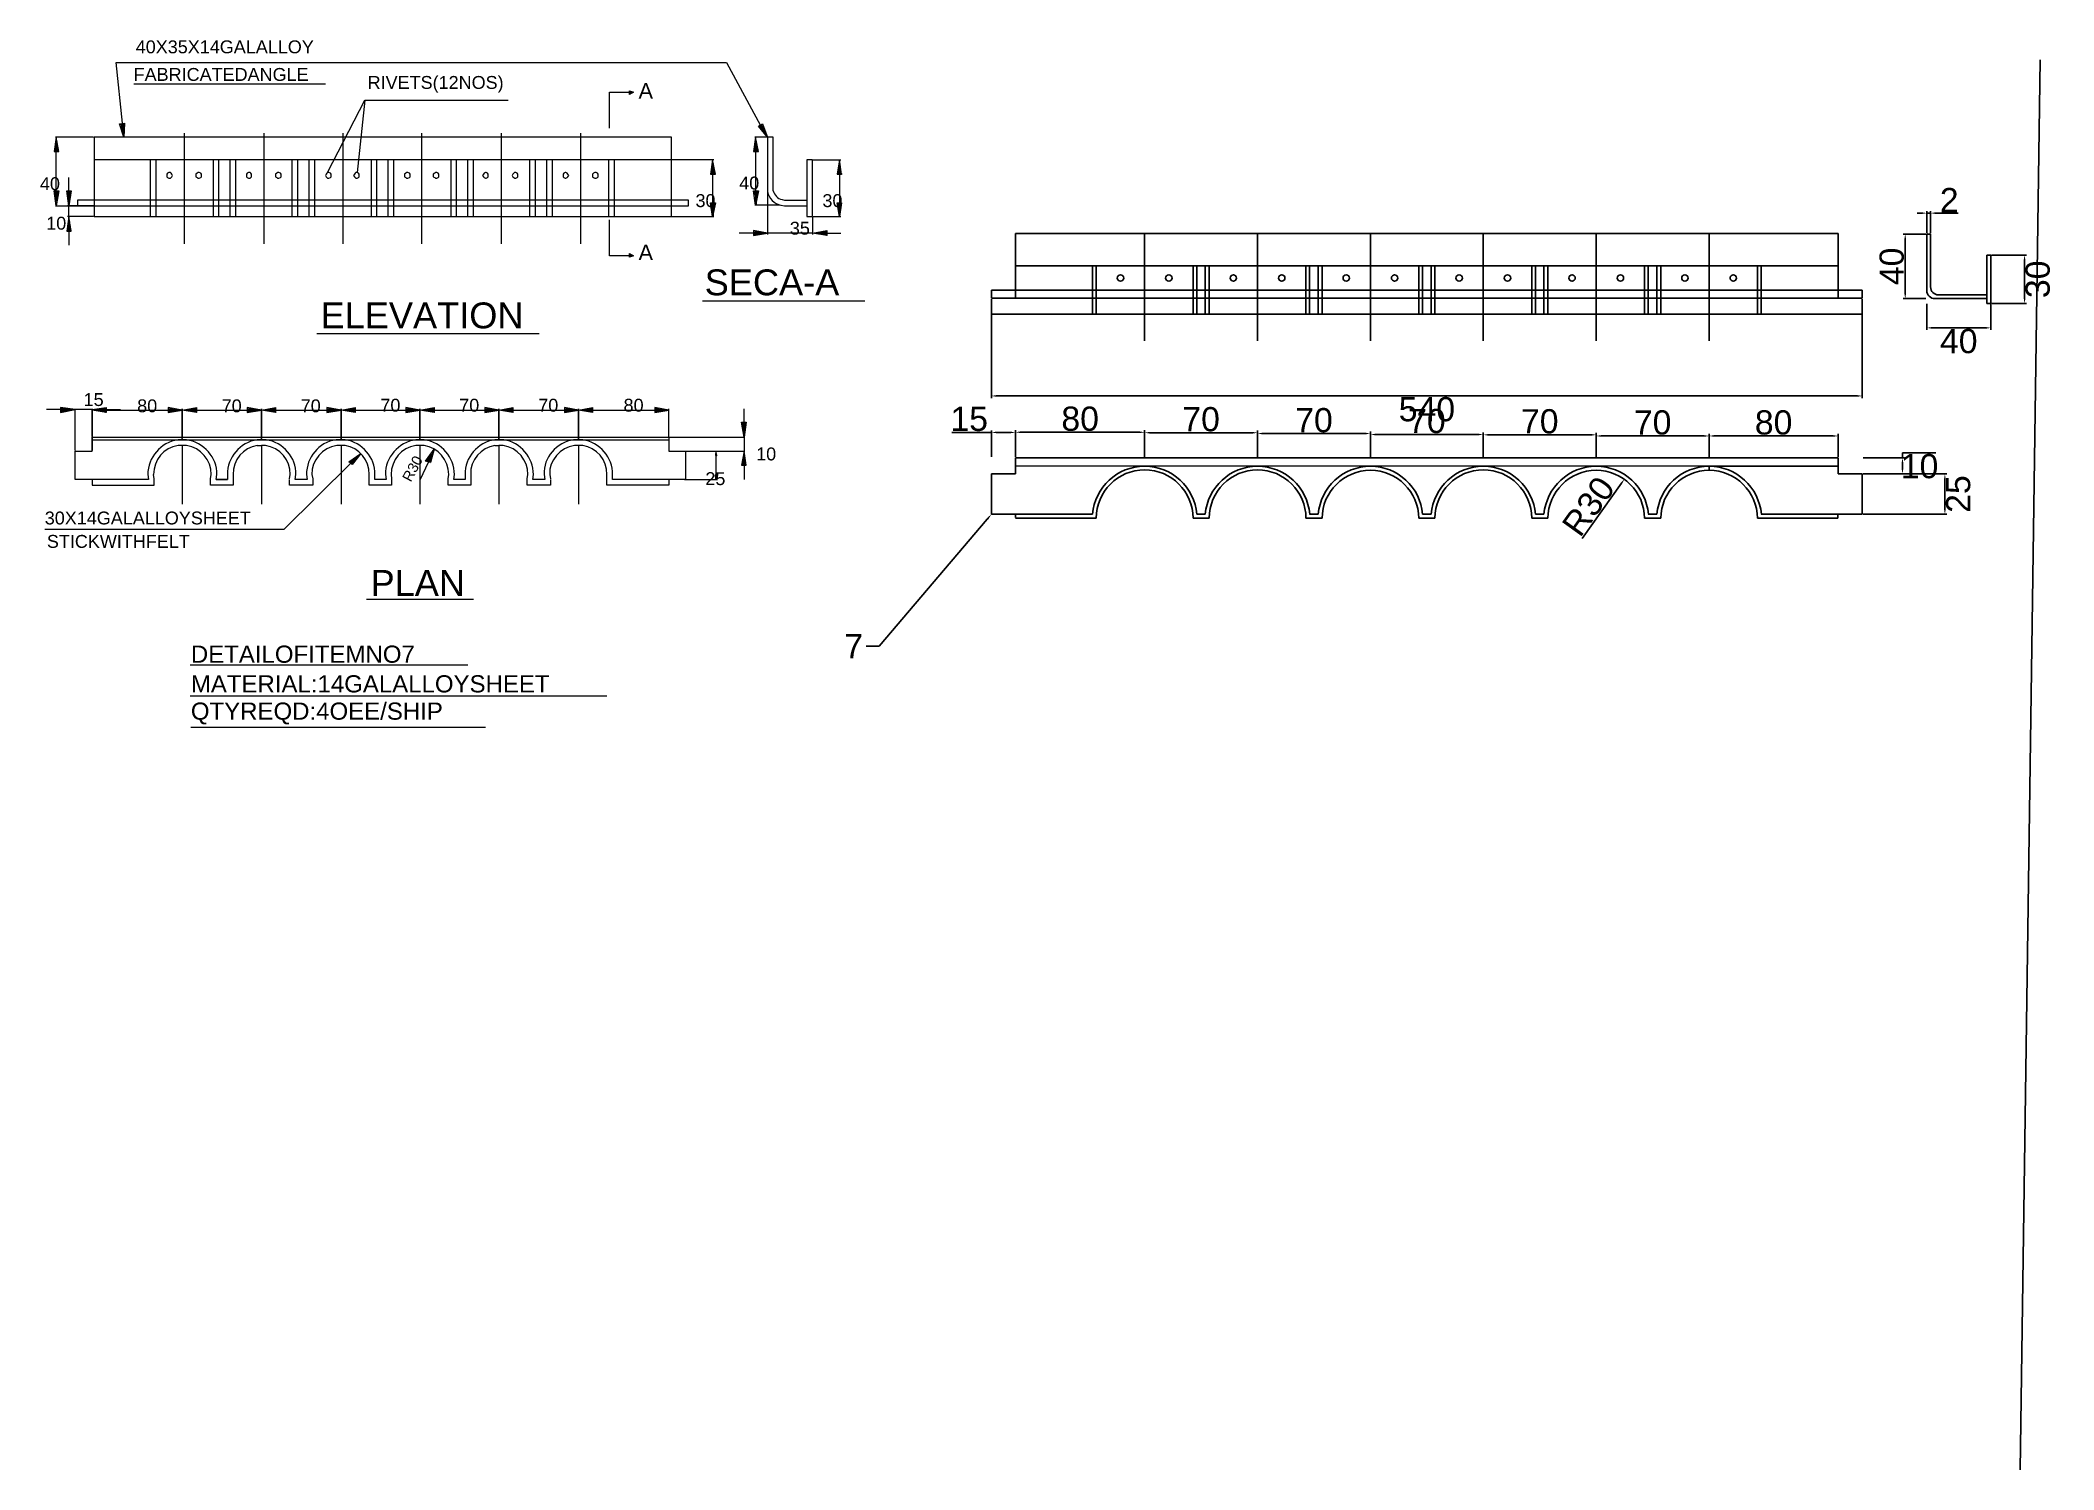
# Model space of a CAD drawing. Header units: millimetres. Extents: x -3009 to 55097, y -2803 to 5841.
# Drawn here: x 8273 to 9521, y 2453 to 3338 of the extents above; entities that cross this region are included whole.
import ezdxf
from ezdxf import colors
from ezdxf.entities.mleader import LeaderData, LeaderLine
from ezdxf.math import Vec2, Vec3

# ---------------------------------------------------------------- set-up
doc = ezdxf.new("R2010")
doc.units = ezdxf.units.MM
for name, color, linetype in [('DIM', 10, 'Continuous'), ('PDF2_Geometry', 7, 'Continuous'), ('PDF2_Solid Fills', 7, 'Continuous'), ('PDF2_Text', 7, 'Continuous')]:
    doc.layers.add(name, color=color, linetype=linetype)
doc.styles.add('PDF F1', font='arial.ttf')
doc.styles.get("Standard").update_dxf_attribs({"font": 'arial.ttf', "height": 15})
doc.dimstyles.new('DIM', dxfattribs={"dimtxt": 15, "dimasz": 3, "dimexe": 1.25, "dimexo": 0.625, "dimtad": 2, "dimtoh": 1, "dimdec": 0, "dimtxsty": 'Standard', "dimcen": 2.5, "dimclrd": 1, "dimclre": 4, "dimclrt": 1, "dimadec": 0, "dimazin": 0, "dimtfac": 1, "dimtdec": 0, "dimtmove": 0, "dimatfit": 3, "dimfxl": 1, "dimtfillclr": 4, "dimarcsym": 0})

msp = doc.modelspace()

# ---------------------------------------------------------------- texts
at = {"layer": 'PDF2_Text', "attachment_point": 4, "style": 'PDF F1'}
for s, insert, char_height in [('40X35X14GALALLOY', (8331.7, 3334.3), 7.988), ('FABRICATEDANGLE', (8330.4, 3317.2), 7.988), ('RIVETS(12NOS)', (8475.5, 3311.1), 7.988), ('A', (8643.5, 3307.1), 9.6), ('40', (8272.3, 3249.5), 7.99), ('40', (8705.9, 3249.9), 7.99), ('30', (8678.8, 3239), 7.99), ('30', (8757.5, 3239), 7.99), ('10', (8276.2, 3225), 7.99), ('35', (8737.3, 3221.9), 7.99), ('A', (8643.5, 3207), 9.6), ('SECA-A', (8684.5, 3188.3), 16.05), ('ELEVATION', (8446.3, 3167.8), 16.05), ('15', (8299.4, 3115.7), 7.99), ('80', (8332.6, 3111.8), 7.99), ('70', (8385, 3111.8), 7.99), ('70', (8434, 3111.8), 7.99), ('70', (8483.4, 3112.2), 7.99), ('70', (8532.3, 3112.2), 7.99), ('70', (8581.3, 3112.2), 7.99), ('80', (8634.2, 3112.2), 7.99), ('10', (8716.4, 3082), 7.99), ('25', (8684.9, 3066.7), 7.99), ('30X14GALALLOYSHEET', (8275.3, 3042.3), 7.988), ('STICKWITHFELT', (8276.6, 3027.8), 7.988), ('PLAN', (8477.3, 3002.1), 16.05), ('DETAILOFITEMNO7', (8365.9, 2957.9), 10.65), ('MATERIAL:14GALALLOYSHEET', (8365.9, 2939.5), 10.65), ('QTYREQD:4OEE/SHIP', (8365.9, 2921.2), 10.65)]:
    msp.add_mtext(s, dxfattribs=dict(at, insert=insert, char_height=char_height))
at = {"layer": 'PDF2_Text', "insert": (8499.5, 3065.7), "char_height": 6.38, "attachment_point": 4, "rotation": 61.9482, "style": 'PDF F1'}
msp.add_mtext('R30', dxfattribs=at)

# ---------------------------------------------------------------- blocks, each defined once
blk = doc.blocks.new('*D33')
at = {"layer": 'Defpoints', "color": 0, "transparency": 16777216}
for p in [(8862.3, 3178.6), (9402.3, 3178.6), (8862.3, 3118)]:
    blk.add_point(p, dxfattribs=at)
at = {"layer": 'DIM', "color": 4, "lineweight": -2, "transparency": 16777216}
for p, q in [((8862.3, 3177.9), (8862.3, 3116.7)), ((9402.3, 3177.9), (9402.3, 3116.7))]:
    blk.add_line(p, q, dxfattribs=at)
at = {"layer": 'DIM', "color": 1, "lineweight": -2, "transparency": 16777216}
blk.add_line((9399.3, 3118), (8865.3, 3118), dxfattribs=at)
at = {"layer": 'DIM', "color": 1, "transparency": 16777216}
for points in [[(8865.3, 3118.5), (8865.3, 3117.5), (8862.3, 3118)], [(9399.3, 3118.5), (9399.3, 3117.5), (9402.3, 3118)]]:
    blk.add_solid(points, dxfattribs=at)
at = {"layer": 'DIM', "color": 1, "transparency": 16777216, "insert": (9132.3, 3109.7), "char_height": 15, "attachment_point": 5}
blk.add_mtext('540', dxfattribs=at)
blk = doc.blocks.new('*D34')
at = {"layer": 'Defpoints', "color": 0, "transparency": 16777216}
for p in [(8862.3, 3095.4), (8862.3, 3079.7), (8877.3, 3079.7)]:
    blk.add_point(p, dxfattribs=at)
at = {"layer": 'DIM', "color": 4, "lineweight": -2, "transparency": 16777216}
for p, q in [((8862.3, 3080.3), (8862.3, 3096.6)), ((8877.3, 3080.3), (8877.3, 3096.6))]:
    blk.add_line(p, q, dxfattribs=at)
at = {"layer": 'DIM', "color": 1, "lineweight": -2, "transparency": 16777216}
for p, q in [((8862.3, 3095.4), (8837.8, 3095.4)), ((8874.3, 3095.4), (8865.3, 3095.4))]:
    blk.add_line(p, q, dxfattribs=at)
at = {"layer": 'DIM', "color": 1, "transparency": 16777216}
for points in [[(8865.3, 3095.9), (8865.3, 3094.9), (8862.3, 3095.4)], [(8874.3, 3095.9), (8874.3, 3094.9), (8877.3, 3095.4)]]:
    blk.add_solid(points, dxfattribs=at)
at = {"layer": 'DIM', "color": 1, "transparency": 16777216, "insert": (8848.5, 3103.7), "char_height": 15, "attachment_point": 5}
blk.add_mtext('15', dxfattribs=at)
blk = doc.blocks.new('*D35')
at = {"layer": 'Defpoints', "color": 0, "transparency": 16777216}
for p in [(8957.3, 3095.5), (8877.3, 3079.7), (8957.3, 3079.7)]:
    blk.add_point(p, dxfattribs=at)
at = {"layer": 'DIM', "color": 4, "lineweight": -2, "transparency": 16777216}
for p, q in [((8877.3, 3080.3), (8877.3, 3096.7)), ((8957.3, 3080.3), (8957.3, 3096.7))]:
    blk.add_line(p, q, dxfattribs=at)
at = {"layer": 'DIM', "color": 1, "lineweight": -2, "transparency": 16777216}
blk.add_line((8880.3, 3095.5), (8954.3, 3095.5), dxfattribs=at)
at = {"layer": 'DIM', "color": 1, "transparency": 16777216}
for points in [[(8880.3, 3096), (8880.3, 3095), (8877.3, 3095.5)], [(8954.3, 3096), (8954.3, 3095), (8957.3, 3095.5)]]:
    blk.add_solid(points, dxfattribs=at)
at = {"layer": 'DIM', "color": 1, "transparency": 16777216, "insert": (8917.3, 3103.8), "char_height": 15, "attachment_point": 5}
blk.add_mtext('80', dxfattribs=at)
blk = doc.blocks.new('*D36')
at = {"layer": 'Defpoints', "color": 0, "transparency": 16777216}
for p in [(9027.3, 3095.2), (8957.3, 3079.7), (9027.3, 3079.7)]:
    blk.add_point(p, dxfattribs=at)
at = {"layer": 'DIM', "color": 4, "lineweight": -2, "transparency": 16777216}
for p, q in [((8957.3, 3080.3), (8957.3, 3096.5)), ((9027.3, 3080.3), (9027.3, 3096.5))]:
    blk.add_line(p, q, dxfattribs=at)
at = {"layer": 'DIM', "color": 1, "lineweight": -2, "transparency": 16777216}
blk.add_line((8960.3, 3095.2), (9024.3, 3095.2), dxfattribs=at)
at = {"layer": 'DIM', "color": 1, "transparency": 16777216}
for points in [[(8960.3, 3095.7), (8960.3, 3094.7), (8957.3, 3095.2)], [(9024.3, 3095.7), (9024.3, 3094.7), (9027.3, 3095.2)]]:
    blk.add_solid(points, dxfattribs=at)
at = {"layer": 'DIM', "color": 1, "transparency": 16777216, "insert": (8992.3, 3103.5), "char_height": 15, "attachment_point": 5}
blk.add_mtext('70', dxfattribs=at)
blk = doc.blocks.new('*D37')
at = {"layer": 'Defpoints', "color": 0, "transparency": 16777216}
for p in [(9097.3, 3094.7), (9027.3, 3079.7), (9097.3, 3079.7)]:
    blk.add_point(p, dxfattribs=at)
at = {"layer": 'DIM', "color": 4, "lineweight": -2, "transparency": 16777216}
for p, q in [((9027.3, 3080.3), (9027.3, 3095.9)), ((9097.3, 3080.3), (9097.3, 3095.9))]:
    blk.add_line(p, q, dxfattribs=at)
at = {"layer": 'DIM', "color": 1, "lineweight": -2, "transparency": 16777216}
blk.add_line((9030.3, 3094.7), (9094.3, 3094.7), dxfattribs=at)
at = {"layer": 'DIM', "color": 1, "transparency": 16777216}
for points in [[(9030.3, 3095.2), (9030.3, 3094.2), (9027.3, 3094.7)], [(9094.3, 3095.2), (9094.3, 3094.2), (9097.3, 3094.7)]]:
    blk.add_solid(points, dxfattribs=at)
at = {"layer": 'DIM', "color": 1, "transparency": 16777216, "insert": (9062.3, 3102.9), "char_height": 15, "attachment_point": 5}
blk.add_mtext('70', dxfattribs=at)
blk = doc.blocks.new('*D38')
at = {"layer": 'Defpoints', "color": 0, "transparency": 16777216}
for p in [(9167.3, 3094.1), (9097.3, 3079.7), (9167.3, 3079.7)]:
    blk.add_point(p, dxfattribs=at)
at = {"layer": 'DIM', "color": 4, "lineweight": -2, "transparency": 16777216}
for p, q in [((9097.3, 3080.3), (9097.3, 3095.4)), ((9167.3, 3080.3), (9167.3, 3095.4))]:
    blk.add_line(p, q, dxfattribs=at)
at = {"layer": 'DIM', "color": 1, "lineweight": -2, "transparency": 16777216}
blk.add_line((9100.3, 3094.1), (9164.3, 3094.1), dxfattribs=at)
at = {"layer": 'DIM', "color": 1, "transparency": 16777216}
for points in [[(9100.3, 3094.6), (9100.3, 3093.6), (9097.3, 3094.1)], [(9164.3, 3094.6), (9164.3, 3093.6), (9167.3, 3094.1)]]:
    blk.add_solid(points, dxfattribs=at)
at = {"layer": 'DIM', "color": 1, "transparency": 16777216, "insert": (9132.3, 3102.4), "char_height": 15, "attachment_point": 5}
blk.add_mtext('70', dxfattribs=at)
blk = doc.blocks.new('*D39')
at = {"layer": 'Defpoints', "color": 0, "transparency": 16777216}
for p in [(9237.3, 3093.9), (9167.3, 3079.7), (9237.3, 3079.7)]:
    blk.add_point(p, dxfattribs=at)
at = {"layer": 'DIM', "color": 4, "lineweight": -2, "transparency": 16777216}
for p, q in [((9167.3, 3080.3), (9167.3, 3095.2)), ((9237.3, 3080.3), (9237.3, 3095.2))]:
    blk.add_line(p, q, dxfattribs=at)
at = {"layer": 'DIM', "color": 1, "lineweight": -2, "transparency": 16777216}
blk.add_line((9170.3, 3093.9), (9234.3, 3093.9), dxfattribs=at)
at = {"layer": 'DIM', "color": 1, "transparency": 16777216}
for points in [[(9170.3, 3094.4), (9170.3, 3093.4), (9167.3, 3093.9)], [(9234.3, 3094.4), (9234.3, 3093.4), (9237.3, 3093.9)]]:
    blk.add_solid(points, dxfattribs=at)
at = {"layer": 'DIM', "color": 1, "transparency": 16777216, "insert": (9202.3, 3102.2), "char_height": 15, "attachment_point": 5}
blk.add_mtext('70', dxfattribs=at)
blk = doc.blocks.new('*D40')
at = {"layer": 'Defpoints', "color": 0, "transparency": 16777216}
for p in [(9307.3, 3093.2), (9237.3, 3079.7), (9307.3, 3079.7)]:
    blk.add_point(p, dxfattribs=at)
at = {"layer": 'DIM', "color": 4, "lineweight": -2, "transparency": 16777216}
for p, q in [((9237.3, 3080.3), (9237.3, 3094.5)), ((9307.3, 3080.3), (9307.3, 3094.5))]:
    blk.add_line(p, q, dxfattribs=at)
at = {"layer": 'DIM', "color": 1, "lineweight": -2, "transparency": 16777216}
blk.add_line((9240.3, 3093.2), (9304.3, 3093.2), dxfattribs=at)
at = {"layer": 'DIM', "color": 1, "transparency": 16777216}
for points in [[(9240.3, 3093.7), (9240.3, 3092.7), (9237.3, 3093.2)], [(9304.3, 3093.7), (9304.3, 3092.7), (9307.3, 3093.2)]]:
    blk.add_solid(points, dxfattribs=at)
at = {"layer": 'DIM', "color": 1, "transparency": 16777216, "insert": (9272.3, 3101.5), "char_height": 15, "attachment_point": 5}
blk.add_mtext('70', dxfattribs=at)
blk = doc.blocks.new('*D41')
at = {"layer": 'Defpoints', "color": 0, "transparency": 16777216}
for p in [(9387.3, 3093.2), (9307.3, 3079.7), (9387.3, 3079.7)]:
    blk.add_point(p, dxfattribs=at)
at = {"layer": 'DIM', "color": 4, "lineweight": -2, "transparency": 16777216}
for p, q in [((9307.3, 3080.3), (9307.3, 3094.5)), ((9387.3, 3080.3), (9387.3, 3094.5))]:
    blk.add_line(p, q, dxfattribs=at)
at = {"layer": 'DIM', "color": 1, "lineweight": -2, "transparency": 16777216}
blk.add_line((9310.3, 3093.2), (9384.3, 3093.2), dxfattribs=at)
at = {"layer": 'DIM', "color": 1, "transparency": 16777216}
for points in [[(9310.3, 3093.7), (9310.3, 3092.7), (9307.3, 3093.2)], [(9384.3, 3093.7), (9384.3, 3092.7), (9387.3, 3093.2)]]:
    blk.add_solid(points, dxfattribs=at)
at = {"layer": 'DIM', "color": 1, "transparency": 16777216, "insert": (9347.3, 3101.5), "char_height": 15, "attachment_point": 5}
blk.add_mtext('80', dxfattribs=at)
blk = doc.blocks.new('*D42')
at = {"layer": 'Defpoints', "color": 0, "transparency": 16777216}
for p in [(9402.3, 3079.7), (9427.2, 3079.7), (9402.3, 3069.7)]:
    blk.add_point(p, dxfattribs=at)
at = {"layer": 'DIM', "color": 4, "lineweight": -2, "transparency": 16777216}
for p, q in [((9402.9, 3079.7), (9428.4, 3079.7)), ((9402.9, 3069.7), (9428.4, 3069.7))]:
    blk.add_line(p, q, dxfattribs=at)
at = {"layer": 'DIM', "color": 1, "lineweight": -2, "transparency": 16777216}
for p, q in [((9427.2, 3079.7), (9427.2, 3082.7)), ((9427.2, 3082.7), (9447.8, 3082.7)), ((9427.2, 3072.7), (9427.2, 3076.7))]:
    blk.add_line(p, q, dxfattribs=at)
at = {"layer": 'DIM', "color": 1, "transparency": 16777216}
for points in [[(9426.7, 3076.7), (9427.7, 3076.7), (9427.2, 3079.7)], [(9426.7, 3072.7), (9427.7, 3072.7), (9427.2, 3069.7)]]:
    blk.add_solid(points, dxfattribs=at)
at = {"layer": 'DIM', "color": 1, "transparency": 16777216, "insert": (9437.8, 3074.4), "char_height": 15, "attachment_point": 5}
blk.add_mtext('10', dxfattribs=at)
blk = doc.blocks.new('*D43')
at = {"layer": 'Defpoints', "color": 0, "transparency": 16777216}
for p in [(9402.3, 3069.7), (9402.3, 3044.7), (9453.5, 3044.7)]:
    blk.add_point(p, dxfattribs=at)
at = {"layer": 'DIM', "color": 4, "lineweight": -2, "transparency": 16777216}
for p, q in [((9402.9, 3069.7), (9454.8, 3069.7)), ((9402.9, 3044.7), (9454.8, 3044.7))]:
    blk.add_line(p, q, dxfattribs=at)
at = {"layer": 'DIM', "color": 1, "lineweight": -2, "transparency": 16777216}
blk.add_line((9453.5, 3066.7), (9453.5, 3047.7), dxfattribs=at)
at = {"layer": 'DIM', "color": 1, "transparency": 16777216}
for points in [[(9453, 3066.7), (9454, 3066.7), (9453.5, 3069.7)], [(9453, 3047.7), (9454, 3047.7), (9453.5, 3044.7)]]:
    blk.add_solid(points, dxfattribs=at)
at = {"layer": 'DIM', "color": 1, "transparency": 16777216, "insert": (9461.8, 3057.2), "char_height": 15, "attachment_point": 5, "rotation": 90}
blk.add_mtext('25', dxfattribs=at)
blk = doc.blocks.new('*D44')
at = {"layer": 'Defpoints', "color": 0, "transparency": 16777216}
for p in [(9254.7, 3066.3), (9237.3, 3041.9)]:
    blk.add_point(p, dxfattribs=at)
at = {"layer": 'DIM', "color": 1, "lineweight": -2, "transparency": 16777216}
blk.add_line((9228.5, 3029.7), (9253, 3063.9), dxfattribs=at)
at = {"layer": 'DIM', "color": 1, "transparency": 16777216}
blk.add_solid([(9252.6, 3064.2), (9253.4, 3063.6), (9254.7, 3066.3)], dxfattribs=at)
at = {"layer": 'DIM', "color": 1, "transparency": 16777216, "insert": (9232.5, 3049.6), "char_height": 15, "attachment_point": 5, "rotation": 54.376}
blk.add_mtext('R30', dxfattribs=at)
blk = doc.blocks.new('*D45')
at = {"layer": 'Defpoints', "color": 0, "transparency": 16777216}
for p in [(9442.3, 3218.3), (9428.9, 3178.3), (9442.3, 3178.3)]:
    blk.add_point(p, dxfattribs=at)
at = {"layer": 'DIM', "color": 4, "lineweight": -2, "transparency": 16777216}
for p, q in [((9441.6, 3218.3), (9427.7, 3218.3)), ((9441.6, 3178.3), (9427.7, 3178.3))]:
    blk.add_line(p, q, dxfattribs=at)
at = {"layer": 'DIM', "color": 1, "lineweight": -2, "transparency": 16777216}
blk.add_line((9428.9, 3215.3), (9428.9, 3181.3), dxfattribs=at)
at = {"layer": 'DIM', "color": 1, "transparency": 16777216}
for points in [[(9428.4, 3215.3), (9429.4, 3215.3), (9428.9, 3218.3)], [(9428.4, 3181.3), (9429.4, 3181.3), (9428.9, 3178.3)]]:
    blk.add_solid(points, dxfattribs=at)
at = {"layer": 'DIM', "color": 1, "transparency": 16777216, "insert": (9420.6, 3198.3), "char_height": 15, "attachment_point": 5, "rotation": 90}
blk.add_mtext('40', dxfattribs=at)
blk = doc.blocks.new('*D46')
at = {"layer": 'Defpoints', "color": 0, "transparency": 16777216}
for p in [(9444.6, 3231.3), (9442.3, 3218.3), (9444.6, 3218.3)]:
    blk.add_point(p, dxfattribs=at)
at = {"layer": 'DIM', "color": 1, "lineweight": -2, "transparency": 16777216}
for p, q in [((9439.3, 3231.3), (9436.3, 3231.3)), ((9442.3, 3231.3), (9444.6, 3231.3)), ((9447.6, 3231.3), (9461.7, 3231.3))]:
    blk.add_line(p, q, dxfattribs=at)
at = {"layer": 'DIM', "color": 4, "lineweight": -2, "transparency": 16777216}
for p, q in [((9442.3, 3218.9), (9442.3, 3232.5)), ((9444.6, 3218.9), (9444.6, 3232.5))]:
    blk.add_line(p, q, dxfattribs=at)
at = {"layer": 'DIM', "color": 1, "transparency": 16777216}
for points in [[(9439.3, 3231.8), (9439.3, 3230.8), (9442.3, 3231.3)], [(9447.6, 3231.8), (9447.6, 3230.8), (9444.6, 3231.3)]]:
    blk.add_solid(points, dxfattribs=at)
at = {"layer": 'DIM', "color": 1, "transparency": 16777216, "insert": (9456.2, 3239.4), "char_height": 15, "attachment_point": 5}
blk.add_mtext('2', dxfattribs=at)
blk = doc.blocks.new('*D47')
at = {"layer": 'Defpoints', "color": 0, "transparency": 16777216}
for p in [(9442.3, 3175.7), (9481.9, 3175.3), (9481.9, 3160.2)]:
    blk.add_point(p, dxfattribs=at)
at = {"layer": 'DIM', "color": 4, "lineweight": -2, "transparency": 16777216}
for p, q in [((9442.3, 3175.1), (9442.3, 3159)), ((9481.9, 3174.7), (9481.9, 3159))]:
    blk.add_line(p, q, dxfattribs=at)
at = {"layer": 'DIM', "color": 1, "lineweight": -2, "transparency": 16777216}
blk.add_line((9445.3, 3160.2), (9478.9, 3160.2), dxfattribs=at)
at = {"layer": 'DIM', "color": 1, "transparency": 16777216}
for points in [[(9445.3, 3160.7), (9445.3, 3159.7), (9442.3, 3160.2)], [(9478.9, 3160.7), (9478.9, 3159.7), (9481.9, 3160.2)]]:
    blk.add_solid(points, dxfattribs=at)
at = {"layer": 'DIM', "color": 1, "transparency": 16777216, "insert": (9462.1, 3151.9), "char_height": 15, "attachment_point": 5}
blk.add_mtext('40', dxfattribs=at)
blk = doc.blocks.new('*D48')
at = {"layer": 'Defpoints', "color": 0, "transparency": 16777216}
for p in [(9481.9, 3205.3), (9502.9, 3205.3), (9481.9, 3175.3)]:
    blk.add_point(p, dxfattribs=at)
at = {"layer": 'DIM', "color": 4, "lineweight": -2, "transparency": 16777216}
for p, q in [((9482.5, 3205.3), (9504.1, 3205.3)), ((9482.5, 3175.3), (9504.1, 3175.3))]:
    blk.add_line(p, q, dxfattribs=at)
at = {"layer": 'DIM', "color": 1, "lineweight": -2, "transparency": 16777216}
blk.add_line((9502.9, 3178.3), (9502.9, 3202.3), dxfattribs=at)
at = {"layer": 'DIM', "color": 1, "transparency": 16777216}
for points in [[(9502.4, 3202.3), (9503.4, 3202.3), (9502.9, 3205.3)], [(9502.4, 3178.3), (9503.4, 3178.3), (9502.9, 3175.3)]]:
    blk.add_solid(points, dxfattribs=at)
at = {"layer": 'DIM', "color": 1, "transparency": 16777216, "insert": (9511.1, 3190.3), "char_height": 15, "attachment_point": 5, "rotation": 90}
blk.add_mtext('30', dxfattribs=at)

# ---------------------------------------------------------------- dimensions: what is measured, and where the dimension line sits
at = {"layer": 'DIM'}
for base, p1, p2, picture, middle in [((9444.6, 3231.3), (9442.3, 3218.3), (9444.6, 3218.3), '*D46', (9456.2, 3239.4)), ((8862.3, 3118), (9402.3, 3178.6), (8862.3, 3178.6), '*D33', (9132.3, 3109.7)), ((9481.9, 3160.2), (9442.3, 3175.7), (9481.9, 3175.3), '*D47', (9462.1, 3151.9)), ((8862.3, 3095.4), (8877.3, 3079.7), (8862.3, 3079.7), '*D34', (8848.5, 3103.7)), ((8957.3, 3095.5), (8877.3, 3079.7), (8957.3, 3079.7), '*D35', (8917.3, 3103.8)), ((9027.3, 3095.2), (8957.3, 3079.7), (9027.3, 3079.7), '*D36', (8992.3, 3103.5)), ((9097.3, 3094.7), (9027.3, 3079.7), (9097.3, 3079.7), '*D37', (9062.3, 3102.9)), ((9167.3, 3094.1), (9097.3, 3079.7), (9167.3, 3079.7), '*D38', (9132.3, 3102.4)), ((9237.3, 3093.9), (9167.3, 3079.7), (9237.3, 3079.7), '*D39', (9202.3, 3102.2)), ((9307.3, 3093.2), (9237.3, 3079.7), (9307.3, 3079.7), '*D40', (9272.3, 3101.5)), ((9387.3, 3093.2), (9307.3, 3079.7), (9387.3, 3079.7), '*D41', (9347.3, 3101.5))]:
    dim = msp.add_linear_dim(base=base, p1=p1, p2=p2, dimstyle='DIM', dxfattribs=at)
    dim.commit()
    dim.dimension.update_dxf_attribs({"geometry": picture, "text_midpoint": middle})
for base, p1, p2, picture, middle in [((9428.9, 3178.3), (9442.3, 3218.3), (9442.3, 3178.3), '*D45', (9420.6, 3198.3)), ((9502.9, 3205.3), (9481.9, 3175.3), (9481.9, 3205.3), '*D48', (9511.1, 3190.3)), ((9427.2, 3079.7), (9402.3, 3069.7), (9402.3, 3079.7), '*D42', (9437.8, 3074.4)), ((9453.5, 3044.7), (9402.3, 3069.7), (9402.3, 3044.7), '*D43', (9461.8, 3057.2))]:
    dim = msp.add_linear_dim(base=base, p1=p1, p2=p2, angle=90, dimstyle='DIM', dxfattribs=at)
    dim.commit()
    dim.dimension.update_dxf_attribs({"geometry": picture, "text_midpoint": middle})
dim = msp.add_radius_dim(center=(9237.3, 3041.9), mpoint=(9254.7, 3066.3), dimstyle='DIM', dxfattribs=at)
dim.commit()
dim.dimension.update_dxf_attribs({"geometry": '*D44', "text_midpoint": (9239.3, 3044.8), "dimtype": 164})

# ---------------------------------------------------------------- hatches: boundary and pattern name
at = {"layer": 'PDF2_Solid Fills', "transparency": 33554559}
for points in [[(8324.3, 3281.3), (8324.8, 3283.5), (8324.8, 3287), (8323.9, 3287), (8322.2, 3286.6), (8322.2, 3285.7), (8322.6, 3285.7), (8322.6, 3283.5), (8323, 3283.5), (8323, 3282.2), (8323.5, 3282.2), (8323.5, 3280.5), (8323.9, 3280.5), (8323.9, 3278.7)], [(8284.1, 3270.4), (8283.7, 3270.4), (8283.7, 3273), (8283.2, 3273), (8283.2, 3275.7), (8282.8, 3275.7), (8282.8, 3277.8), (8282.3, 3277.8), (8281.9, 3273.9), (8281.5, 3271.3), (8281.1, 3270), (8281.1, 3269.1), (8284.1, 3269.1)], [(8717.8, 3271.3), (8717.3, 3271.3), (8717.3, 3273.5), (8716.9, 3273.5), (8716.9, 3276.1), (8716, 3276.1), (8715.6, 3273.9), (8715.1, 3271.3), (8714.7, 3270), (8714.7, 3269.1), (8717.8, 3269.1)], [(8691.1, 3256.4), (8690.6, 3256.4), (8690.6, 3259), (8690.2, 3259), (8690.2, 3262.1), (8689.8, 3262.1), (8689.8, 3263.4), (8689.3, 3263.4), (8688.9, 3260.8), (8688.5, 3258.2), (8688, 3256), (8688, 3255.1), (8691.1, 3255.1)], [(8769.8, 3256), (8769.3, 3256), (8769.3, 3258.6), (8768.9, 3258.6), (8768.9, 3261.2), (8768.5, 3261.2), (8768.5, 3263.9), (8768, 3263.9), (8767.6, 3260.8), (8767.1, 3258.2), (8766.7, 3256), (8766.7, 3255.1), (8769.8, 3255.1)], [(8283.2, 3238.9), (8284.1, 3245.1), (8281.1, 3245.1), (8281.1, 3244.2), (8281.5, 3244.2), (8281.5, 3241.1), (8281.9, 3241.1), (8281.9, 3238.5), (8282.4, 3238.5), (8282.4, 3235.9), (8282.8, 3238.5)], [(8291.6, 3244.2), (8292, 3245.1), (8288.9, 3245.1), (8288.9, 3243.3), (8289.4, 3243.3), (8289.4, 3241.1), (8289.8, 3241.1), (8289.8, 3238.5), (8290.2, 3238.5), (8290.2, 3235.9), (8291.1, 3241.1)], [(8690.6, 3235), (8691, 3237.6), (8688, 3237.6), (8688, 3237.2), (8688.5, 3237.2), (8688.5, 3234.6), (8688.9, 3234.6), (8688.9, 3231.9), (8689.3, 3231.9), (8689.3, 3229.3), (8689.8, 3229.3), (8690.2, 3228.9), (8690.2, 3233.7)], [(8716, 3239.8), (8716, 3236.8), (8716.9, 3236.8), (8716.9, 3239.4), (8717.7, 3245.1), (8715.1, 3245.1), (8715.1, 3242.4), (8715.6, 3242.4), (8715.6, 3239.8)], [(8769.3, 3236.8), (8769.6, 3237.6), (8766.7, 3237.6), (8766.7, 3236.3), (8767.1, 3236.3), (8767.1, 3233.7), (8767.6, 3233.7), (8767.6, 3231.5), (8768, 3231.5), (8768, 3228.9), (8768.5, 3230.6)], [(8292, 3221), (8291.6, 3221), (8291.6, 3223.6), (8291.1, 3223.6), (8291.1, 3226.3), (8290.7, 3226.3), (8290.7, 3228.9), (8290.2, 3228.9), (8289.8, 3225.8), (8288.9, 3220.6), (8292, 3220.1)], [(8714.7, 3217.1), (8715.6, 3217.5), (8719.1, 3218), (8721.7, 3218.4), (8723.4, 3218.7), (8723.4, 3218.9), (8721.2, 3219.3), (8716.9, 3220.1), (8714.7, 3220.1)], [(8758.8, 3217.5), (8760.6, 3217.1), (8760.6, 3220.1), (8759.3, 3220.1), (8757.5, 3219.7), (8753.6, 3219.3), (8752.3, 3218.8), (8754, 3218.4), (8756.7, 3218)], [(8288.9, 3110.4), (8285.9, 3110.9), (8285, 3110.9), (8285, 3107.8), (8291.1, 3108.7), (8291.6, 3109.1), (8294.2, 3109.5)], [(8312.5, 3110.9), (8312.1, 3110.4), (8308.6, 3110), (8304.7, 3109.6), (8304.7, 3109.5), (8310.8, 3108.2), (8313.4, 3107.8), (8313.4, 3110.9)], [(8311.7, 3107.8), (8313.4, 3107.4), (8313.4, 3110.4), (8312.1, 3110.4), (8310.3, 3110), (8306.4, 3109.5), (8305.5, 3109.1), (8307.3, 3108.7)], [(8354.9, 3110), (8353.6, 3110.4), (8351.9, 3110.4), (8351.9, 3107.4), (8352.7, 3107.8), (8354.5, 3108.2), (8357.6, 3108.7), (8361.1, 3109.1), (8358.4, 3109.5)], [(8368.5, 3107.8), (8369.8, 3107.4), (8369.8, 3110.4), (8368.5, 3110.4), (8366.3, 3110), (8363.2, 3109.5), (8361.5, 3109.1), (8366.7, 3108.2)], [(8404.3, 3110), (8403, 3110.4), (8400.8, 3110.4), (8400.8, 3107.4), (8401.7, 3107.8), (8403.9, 3108.2), (8406.5, 3108.7), (8410, 3109.1), (8407.4, 3109.5)], [(8417, 3107.8), (8418.8, 3107.4), (8418.8, 3110.4), (8417.4, 3110.4), (8415.7, 3110), (8411.8, 3109.5), (8410.5, 3109.1), (8412.2, 3108.7), (8414.8, 3108.2)], [(8456.3, 3109.5), (8452, 3110.4), (8450.2, 3110.4), (8450.2, 3107.5), (8451.1, 3107.8), (8457.2, 3108.7), (8459, 3109.1)], [(8467.3, 3107.8), (8467.7, 3107.6), (8467.7, 3110.4), (8466.4, 3110.4), (8462, 3109.5), (8458.5, 3109.1), (8462, 3108.7), (8465.1, 3108.2)], [(8502.7, 3110), (8500.9, 3110.4), (8499.2, 3110.4), (8499.2, 3107.4), (8501.8, 3108.2), (8504.9, 3108.7), (8507.5, 3109.1), (8505.3, 3109.5)], [(8516.2, 3107.8), (8517.1, 3107.4), (8517.1, 3110.4), (8515.4, 3110.4), (8511, 3109.5), (8507.9, 3109.1), (8511, 3108.7), (8514.5, 3108.2)], [(8551.6, 3110), (8550.3, 3110.4), (8548.1, 3110.4), (8548.1, 3107.4), (8549.9, 3107.8), (8551.2, 3108.2), (8554.3, 3108.7), (8556.5, 3109.1), (8554.7, 3109.5)], [(8564.8, 3110.4), (8561.3, 3110), (8559.5, 3109.5), (8557.3, 3109.2), (8557.3, 3109), (8559.1, 3108.7), (8563.4, 3108.2), (8565.2, 3107.8), (8566.1, 3107.4), (8566.1, 3110.4)], [(8604.5, 3109.5), (8600.2, 3110.4), (8597.5, 3110.4), (8597.5, 3107.5), (8605.8, 3109.1)], [(8614.6, 3110.9), (8612.4, 3110.4), (8612, 3110), (8608.9, 3109.5), (8607.2, 3109.1), (8612.4, 3108.2), (8613.7, 3107.8), (8615, 3107.8), (8615, 3110.9)], [(8656.1, 3110.4), (8654.4, 3110.9), (8653.5, 3110.9), (8653.5, 3107.8), (8654.4, 3107.8), (8656.1, 3108.2), (8659.2, 3108.7), (8662.7, 3109.1), (8660, 3109.5), (8656.6, 3110)], [(8709.9, 3098.6), (8710.3, 3100.8), (8710.3, 3101.7), (8707.3, 3101.7), (8707.7, 3101.2), (8707.7, 3098.6), (8708.1, 3098.6), (8708.1, 3096.4), (8708.6, 3096.4), (8708.6, 3093.8), (8709, 3093.8), (8709, 3092.5), (8709.4, 3096)], [(8511.9, 3077.2), (8513.2, 3077.2), (8514, 3076.8), (8514.5, 3076.3), (8514.5, 3076.8), (8514.9, 3078.1), (8515.4, 3079.8), (8515.8, 3081.1), (8516.2, 3082.9), (8516.7, 3083.8), (8516.2, 3083.8), (8515.8, 3083.3), (8515.4, 3082.4), (8514.5, 3081.6), (8514, 3080.7), (8513.2, 3079.8), (8512.7, 3078.9), (8511.9, 3078.1)], [(8692, 3081.6), (8692, 3083.8), (8691.5, 3083.8), (8691.5, 3080.7), (8692.4, 3080.7), (8692.4, 3081.6)], [(8709, 3082.4), (8708.6, 3080.7), (8708.1, 3078.5), (8707.7, 3076.8), (8707.3, 3075.5), (8710.3, 3075.1), (8710.3, 3077.2), (8709.9, 3077.2), (8709.9, 3079.8), (8709.4, 3079.8), (8709.4, 3082.4)], [(8691.1, 3069.3), (8691.5, 3068.9), (8691.5, 3066.3), (8691.6, 3066.3), (8692, 3068.5), (8692.4, 3069.3)]]:
    msp.add_hatch(color=256, dxfattribs=at).paths.add_polyline_path(points)
h = msp.add_hatch(color=256, dxfattribs=at)
h.paths.add_polyline_path([(8720.8, 3285.3), (8720.8, 3286.6), (8720.4, 3286.6), (8720.4, 3285.7), (8719.5, 3285.7), (8717.8, 3285.3), (8718.6, 3284.8), (8718.6, 3284), (8719.1, 3284), (8719.1, 3283.1), (8719.5, 3283.1), (8721.2, 3281.3), (8721.2, 3280.5), (8721.7, 3280.5), (8723, 3279.2), (8723, 3280), (8722.6, 3280), (8722.6, 3281.3), (8722.1, 3281.3), (8722.1, 3282.7), (8721.7, 3282.7), (8721.7, 3284), (8721.2, 3284), (8721.2, 3285.3)])
h.paths.add_polyline_path([(8723.4, 3278.7), (8723, 3278.7), (8723.4, 3278.3)])
h = msp.add_hatch(color=256, dxfattribs=at)
h.paths.add_polyline_path([(8469.9, 3081.1), (8470.3, 3080.7), (8470.3, 3081.1)])
h.paths.add_polyline_path([(8470.3, 3081.6), (8470.8, 3081.1), (8470.8, 3081.6)])
h.paths.add_polyline_path([(8463.8, 3077.2), (8464.7, 3076.8), (8465.5, 3075.9), (8466.4, 3075.5), (8466.4, 3075.9), (8466.8, 3076.3), (8467.3, 3077.2), (8468.2, 3078.1), (8468.6, 3078.9), (8469.5, 3079.8), (8469.9, 3080.7), (8469, 3080.7), (8468.6, 3080.3), (8468.2, 3079.8), (8467.3, 3079.4), (8466.4, 3078.5), (8465.5, 3078.1), (8465.1, 3077.6)])

# ---------------------------------------------------------------- linework, layer by layer
for p, q in [((9512.6, 3326.3), (9500.2, 2452.5)), ((8877.3, 3178.6), (8877.3, 3218.6)), ((8877.3, 3218.6), (9387.3, 3218.6)), ((8957.3, 3218.6), (8957.3, 3152.1)), ((9027.3, 3218.6), (9027.3, 3152.1)), ((9097.3, 3218.6), (9097.3, 3152.1)), ((9167.3, 3218.6), (9167.3, 3152.1)), ((9237.3, 3218.6), (9237.3, 3152.1)), ((9307.3, 3198.6), (9307.3, 3218.6)), ((9307.3, 3218.6), (9307.3, 3152.1)), ((9387.3, 3178.6), (9387.3, 3218.6)), ((9442.3, 3218.3), (9444.6, 3218.3)), ((9442.3, 3183.3), (9442.3, 3218.3)), ((9444.6, 3218.3), (9444.6, 3185.6)), ((8877.3, 3178.6), (8877.3, 3198.6)), ((8877.3, 3198.6), (9387.3, 3198.6)), ((8924.9, 3168.6), (8924.9, 3198.6)), ((8927.3, 3168.6), (8927.3, 3198.6)), ((8957.3, 3183.6), (8957.3, 3198.6)), ((8957.3, 3183.6), (8957.3, 3198.6)), ((8987.3, 3168.6), (8987.3, 3198.6)), ((8989.6, 3168.6), (8989.6, 3198.6)), ((8994.9, 3168.6), (8994.9, 3198.6)), ((8997.3, 3168.6), (8997.3, 3198.6)), ((9027.3, 3183.6), (9027.3, 3198.6)), ((9057.3, 3168.6), (9057.3, 3198.6)), ((9059.6, 3168.6), (9059.6, 3198.6)), ((9064.9, 3168.6), (9064.9, 3198.6)), ((9067.3, 3168.6), (9067.3, 3198.6)), ((9097.3, 3183.6), (9097.3, 3198.6)), ((9127.3, 3168.6), (9127.3, 3198.6)), ((9129.6, 3168.6), (9129.6, 3198.6)), ((9134.9, 3168.6), (9134.9, 3198.6)), ((9137.3, 3168.6), (9137.3, 3198.6)), ((9167.3, 3183.6), (9167.3, 3198.6)), ((9197.3, 3168.6), (9197.3, 3198.6)), ((9199.6, 3168.6), (9199.6, 3198.6)), ((9204.9, 3168.6), (9204.9, 3198.6)), ((9207.3, 3168.6), (9207.3, 3198.6)), ((9237.3, 3183.6), (9237.3, 3198.6)), ((9267.3, 3168.6), (9267.3, 3198.6)), ((9269.6, 3168.6), (9269.6, 3198.6)), ((9274.9, 3168.6), (9274.9, 3198.6)), ((9277.3, 3168.6), (9277.3, 3198.6)), ((9307.3, 3183.6), (9307.3, 3198.6)), ((9337.3, 3168.6), (9337.3, 3198.6)), ((9339.6, 3168.6), (9339.6, 3198.6)), ((9481.9, 3205.3), (9479.6, 3205.3)), ((9479.6, 3205.3), (9479.6, 3180.6)), ((9481.9, 3175.3), (9481.9, 3205.3)), ((8862.3, 3183.6), (9402.3, 3183.6)), ((8862.3, 3178.6), (8862.3, 3183.6)), ((8862.3, 3178.6), (9402.3, 3178.6)), ((8957.3, 3178.6), (8957.3, 3183.6)), ((8957.3, 3168.6), (8957.3, 3178.6)), ((9027.3, 3178.6), (9027.3, 3183.6)), ((9027.3, 3168.6), (9027.3, 3178.6)), ((9097.3, 3178.6), (9097.3, 3183.6)), ((9097.3, 3168.6), (9097.3, 3178.6)), ((9167.3, 3178.6), (9167.3, 3183.6)), ((9167.3, 3168.6), (9167.3, 3178.6)), ((9237.3, 3178.6), (9237.3, 3183.6)), ((9237.3, 3168.6), (9237.3, 3178.6)), ((9307.3, 3178.6), (9307.3, 3183.6)), ((9307.3, 3168.6), (9307.3, 3178.6)), ((9402.3, 3178.6), (9402.3, 3183.6)), ((9447.3, 3178.3), (9479.6, 3178.3)), ((9479.6, 3180.6), (9449.6, 3180.6)), ((9479.6, 3178.3), (9479.6, 3180.6)), ((9479.6, 3178.3), (9479.6, 3176.3)), ((9479.6, 3176.3), (9479.6, 3175.3)), ((9479.6, 3175.3), (9481.9, 3175.3)), ((8862.3, 3168.6), (9402.3, 3168.6)), ((9307.3, 3168.6), (9307.3, 3152.1)), ((8877.3, 3069.7), (8877.3, 3079.7)), ((8877.3, 3079.7), (8957.3, 3079.7)), ((8877.3, 3079.7), (8957.3, 3079.7)), ((9387.3, 3074.4), (8877.3, 3074.7)), ((8957.3, 3079.7), (9027.3, 3079.7)), ((8957.3, 3079.7), (9027.3, 3079.7)), ((8957.3, 3074.7), (8957.3, 3074.4)), ((9027.3, 3079.7), (9097.3, 3079.7)), ((9027.3, 3074.6), (9027.3, 3074.4)), ((9097.3, 3079.7), (9167.3, 3079.7)), ((9097.3, 3074.6), (9097.3, 3074.4)), ((9167.3, 3079.7), (9237.3, 3079.7)), ((9167.3, 3074.6), (9167.3, 3074.4)), ((9237.3, 3079.7), (9307.3, 3079.7)), ((9237.3, 3074.5), (9237.3, 3074.4)), ((9307.3, 3079.7), (9387.3, 3079.7)), ((9307.3, 3074.5), (9307.3, 3071.9)), ((9307.3, 3074.4), (9387.3, 3074.4)), ((9337.3, 3074.4), (9337.3, 3074.5)), ((9339.6, 3074.4), (9339.6, 3074.5)), ((9387.3, 3079.7), (9387.3, 3069.7)), ((8862.3, 3044.7), (8862.3, 3069.7)), ((8862.3, 3069.7), (8877.3, 3069.7)), ((9387.3, 3069.7), (9402.3, 3069.7)), ((9402.3, 3069.7), (9402.3, 3044.7)), ((8924.9, 3044.7), (8862.3, 3044.7)), ((8877.3, 3042.7), (8877.3, 3044.7)), ((8927.3, 3042.2), (8877.3, 3042.2)), ((8997.3, 3042.2), (8987.3, 3042.2)), ((8994.9, 3044.7), (8989.6, 3044.7)), ((8989.6, 3044.7), (8994.9, 3044.7)), ((9067.3, 3042.2), (9057.3, 3042.2)), ((9064.9, 3044.7), (9059.6, 3044.7)), ((9059.6, 3044.7), (9064.9, 3044.7)), ((9137.3, 3042.2), (9127.3, 3042.2)), ((9134.9, 3044.7), (9129.6, 3044.7)), ((9129.6, 3044.7), (9134.9, 3044.7)), ((9207.3, 3042.2), (9197.3, 3042.2)), ((9204.9, 3044.7), (9199.6, 3044.7)), ((9199.6, 3044.7), (9204.9, 3044.7)), ((9277.3, 3042.2), (9267.3, 3042.2)), ((9267.3, 3042.2), (9277.3, 3042.2)), ((9267.3, 3042.2), (9272.3, 3042.2)), ((9269.6, 3044.7), (9274.9, 3044.7)), ((9269.6, 3042.2), (9274.9, 3042.2)), ((9272.3, 3042.2), (9277.3, 3042.2)), ((9387.2, 3042.2), (9337.3, 3042.2)), ((9402.3, 3044.7), (9339.6, 3044.7)), ((9387.2, 3044.7), (9387.2, 3042.2))]:
    msp.add_line(p, q)
for centre in [(8942.3, 3191.1), (8972.3, 3191.1), (9012.3, 3191.1), (9042.3, 3191.1), (9082.3, 3191.1), (9112.3, 3191.1), (9152.3, 3191.1), (9182.3, 3191.1), (9222.3, 3191.1), (9252.3, 3191.1), (9292.3, 3191.1), (9322.3, 3191.1)]:
    msp.add_circle(centre, 2)
for centre, radius, start, end in [((9449.6, 3185.6), 5, 180, 270), ((9447.3, 3183.3), 5, 180, 270), ((8957.3, 3041.9), 32.5, 4.8655, 175.1345), ((8957.3, 3042.2), 30, 0, 180), ((9027.3, 3041.9), 32.5, 4.8655, 175.1345), ((9027.3, 3042.2), 30, 360, 180), ((9097.3, 3041.9), 32.5, 4.8655, 175.1345), ((9097.3, 3041.9), 30, 0.49, 179.51), ((9167.3, 3041.9), 32.5, 4.8655, 175.1345), ((9167.3, 3042.2), 30, 360, 180), ((9237.3, 3041.9), 32.5, 4.8655, 175.1345), ((9237.3, 3041.9), 30, 0.49, 179.51), ((9307.3, 3041.9), 32.5, 4.8655, 175.1345), ((9307.3, 3041.9), 30, 0.49, 179.51)]:
    msp.add_arc(centre, radius, start, end)
at = {"layer": 'PDF2_Geometry', "lineweight": 13}
for points in [[(8323.5, 3287), (8319.5, 3324.6), (8698.1, 3324.6), (8719.1, 3285.7)], [(8330.5, 3311.5), (8449.4, 3311.5)], [(8450.7, 3256.4), (8473.8, 3301.4), (8469, 3256.4)], [(8473.8, 3301.4), (8562.6, 3301.4)], [(8625.5, 3284), (8625.5, 3306.3), (8640.4, 3306.3), (8637.8, 3304.9), (8637.8, 3307.1), (8640.4, 3306.3)], [(8305.5, 3278.3), (8281.9, 3278.3)], [(8690.2, 3264.3), (8664, 3264.3), (8664, 3278.3), (8306, 3278.3), (8306, 3264.3)], [(8361.9, 3212.3), (8361.9, 3280.9)], [(8411.3, 3212.3), (8411.3, 3280.9)], [(8460.3, 3212.3), (8460.3, 3280.9)], [(8509.2, 3212.3), (8509.2, 3280.9)], [(8558.6, 3212.3), (8558.6, 3280.9)], [(8607.6, 3212.3), (8607.6, 3280.9)], [(8723, 3278.3), (8715.6, 3278.3)], [(8726.9, 3245.1), (8726.9, 3246.8), (8726.9, 3278.3), (8723.4, 3278.3), (8723.4, 3246.8), (8723.4, 3244.6)], [(8282.4, 3245.1), (8282.4, 3269.5)], [(8340.9, 3229.3), (8340.9, 3264.3)], [(8344.4, 3229.3), (8344.4, 3264.3)], [(8379.9, 3229.3), (8379.9, 3264.3)], [(8383.3, 3229.3), (8383.3, 3264.3)], [(8390.3, 3229.3), (8390.3, 3264.3)], [(8393.8, 3229.3), (8393.8, 3264.3)], [(8428.8, 3229.3), (8428.8, 3264.3)], [(8432.3, 3229.3), (8432.3, 3264.3)], [(8439.3, 3229.3), (8439.3, 3264.3)], [(8442.8, 3229.3), (8442.8, 3264.3)], [(8477.8, 3229.3), (8477.8, 3264.3)], [(8481.3, 3229.3), (8481.3, 3264.3)], [(8488.3, 3229.3), (8488.3, 3264.3)], [(8491.8, 3229.3), (8491.8, 3264.3)], [(8527.2, 3229.3), (8527.2, 3264.3)], [(8530.7, 3229.3), (8530.7, 3264.3)], [(8537.7, 3229.3), (8537.7, 3264.3)], [(8541.2, 3229.3), (8541.2, 3264.3)], [(8576.1, 3229.3), (8576.1, 3264.3)], [(8579.6, 3229.3), (8579.6, 3264.3)], [(8586.6, 3229.3), (8586.6, 3264.3)], [(8590.1, 3229.3), (8590.1, 3264.3)], [(8625.1, 3229.3), (8625.1, 3264.3)], [(8628.6, 3229.3), (8628.6, 3264.3)], [(8716, 3269.5), (8716, 3245.1)], [(8751.8, 3264.3), (8768.9, 3264.3)], [(8290.2, 3245.1), (8290.2, 3253.4)], [(8689.3, 3255.5), (8689.3, 3237.6)], [(8768, 3255.5), (8768, 3237.6)], [(8281.9, 3235.9), (8305.5, 3235.9), (8289.4, 3235.9)], [(8290.2, 3229.3), (8290.2, 3235.9)], [(8730.9, 3236.3), (8715.6, 3236.3)], [(8723.4, 3245.1), (8723.4, 3218)], [(8731.7, 3236.3), (8733.9, 3235.9), (8747.9, 3235.9)], [(8732.6, 3239.8), (8733.9, 3239.4), (8747.9, 3239.4)], [(8305.5, 3229.3), (8289.4, 3229.3)], [(8640.4, 3204.8), (8637.8, 3204), (8637.8, 3206.2), (8640.4, 3204.8), (8625.5, 3204.8), (8625.5, 3227.1)], [(8664, 3229.3), (8690.2, 3229.3)], [(8751.4, 3228.9), (8751.4, 3218)], [(8751.8, 3229.3), (8768.9, 3229.3)], [(8290.2, 3220.1), (8290.2, 3211.4)], [(8714.7, 3218.8), (8705.9, 3218.8)], [(8751.4, 3218.8), (8723.4, 3218.8)], [(8760.2, 3218.8), (8768.9, 3218.8)], [(8683.2, 3176.9), (8783.8, 3176.9)], [(8444.1, 3156.8), (8581.8, 3156.8)], [(8285, 3109.5), (8276.3, 3109.5)], [(8294.2, 3084.2), (8294.2, 3110)], [(8304.7, 3109.5), (8294.2, 3109.5)], [(8304.7, 3092.9), (8304.7, 3110), (8304.7, 3084.2)], [(8313.4, 3109.5), (8322.2, 3109.5)], [(8313.4, 3109.1), (8351.9, 3109.1)], [(8360.6, 3091.2), (8360.6, 3110), (8360.6, 3091.6)], [(8369.4, 3109.1), (8400.8, 3109.1)], [(8409.6, 3091.2), (8409.6, 3110), (8409.6, 3091.6)], [(8418.3, 3109.1), (8450.2, 3109.1)], [(8467.7, 3109.1), (8499.2, 3109.1)], [(8516.7, 3109.1), (8548.1, 3109.1)], [(8565.6, 3109.1), (8597.5, 3109.1)], [(8615, 3109.1), (8653.5, 3109.1)], [(8662.2, 3092.9), (8662.2, 3110)], [(8709, 3101.7), (8709, 3110)], [(8339.2, 3069.3), (8339.6, 3066.3), (8294.2, 3066.3), (8294.2, 3083.8), (8304.7, 3083.8), (8304.7, 3090.8), (8662.2, 3090.8), (8662.2, 3083.8), (8672.7, 3083.8), (8672.7, 3066.3), (8662.2, 3066.3), (8662.2, 3062.8), (8623.8, 3062.8), (8623.8, 3066.7), (8623.8, 3069.3)], [(8304.7, 3090.8), (8304.7, 3092.5), (8662.2, 3092.5), (8662.2, 3090.8)], [(8363.2, 3090.8), (8360.6, 3090.8), (8358, 3090.8)], [(8360.6, 3087.3), (8358, 3087.3)], [(8412.6, 3090.8), (8409.6, 3090.8), (8407, 3090.8)], [(8407, 3087.3), (8409.6, 3087.3), (8409.6, 3051)], [(8412.2, 3087.3), (8409.6, 3087.3)], [(8461.6, 3090.8), (8459, 3090.8), (8455.9, 3090.8)], [(8459, 3087.3), (8456.3, 3087.3)], [(8461.6, 3087.3), (8459, 3087.3), (8459, 3051)], [(8510.6, 3090.8), (8507.9, 3090.8), (8505.3, 3090.8)], [(8507.9, 3087.3), (8505.3, 3087.3)], [(8510.6, 3087.3), (8507.9, 3087.3), (8507.9, 3051)], [(8559.9, 3090.8), (8556.9, 3090.8), (8554.3, 3090.8)], [(8554.3, 3087.3), (8556.9, 3087.3), (8556.9, 3051)], [(8559.5, 3087.3), (8556.9, 3087.3)], [(8608.9, 3090.8), (8606.3, 3090.8), (8603.2, 3090.8)], [(8606.3, 3087.3), (8603.7, 3087.3)], [(8608.9, 3087.3), (8606.3, 3087.3), (8606.3, 3051)], [(8653.9, 3092.5), (8709.4, 3092.5)], [(8664.9, 3083.8), (8709.4, 3083.8)], [(8673.2, 3083.8), (8692.4, 3083.8)], [(8709, 3092.5), (8709, 3083.8)], [(8465.1, 3076.3), (8423.6, 3035.2), (8293.3, 3035.2), (8275.4, 3035.2)], [(8513.2, 3077.2), (8507.9, 3065.8)], [(8691.5, 3081.1), (8691.5, 3069.3)], [(8709, 3075), (8709, 3066.3)], [(8304.7, 3066.3), (8304.7, 3062.8), (8343.1, 3062.8), (8343.1, 3066.7), (8342.7, 3069.3)], [(8388.6, 3069.3), (8388.6, 3066.3), (8381.6, 3066.3), (8382, 3069.3)], [(8381.6, 3066.3), (8388.6, 3066.3)], [(8441, 3069.3), (8441.5, 3066.7), (8441.5, 3062.8), (8427.1, 3062.8), (8427.1, 3066.3)], [(8427.1, 3066.7), (8427.5, 3069.3)], [(8437.6, 3069.3), (8438, 3066.3), (8430.6, 3066.3), (8431, 3069.3)], [(8490, 3069.3), (8490.4, 3066.7), (8490.4, 3066.3), (8490.4, 3062.8), (8476.5, 3062.8), (8476.5, 3066.7)], [(8476.5, 3066.3), (8476.5, 3066.7), (8476.5, 3069.3)], [(8486.5, 3069.3), (8486.9, 3066.3), (8480, 3066.3), (8480, 3069.3)], [(8539.4, 3069.3), (8539.4, 3066.7), (8539.4, 3062.8), (8525.4, 3062.8), (8525.4, 3066.7), (8525.9, 3069.3)], [(8535.9, 3069.3), (8535.9, 3066.3), (8528.9, 3066.3), (8529.3, 3069.3)], [(8588.8, 3066.3), (8588.8, 3062.8), (8574.4, 3062.8), (8574.4, 3066.7), (8574.8, 3069.3)], [(8584.9, 3069.3), (8585.3, 3066.3), (8577.9, 3066.3), (8578.3, 3069.3)], [(8588.4, 3069.3), (8588.8, 3066.7)], [(8671.4, 3066.3), (8662.2, 3066.3), (8627.3, 3066.3), (8627.3, 3069.3)], [(8671.9, 3066.3), (8692.4, 3066.3)], [(8474.7, 2992), (8541.2, 2992)], [(8365.4, 2951.3), (8537.7, 2951.3)], [(8365.4, 2932.1), (8623.8, 2932.1)], [(8365.9, 2912.8), (8548.6, 2912.8)]]:
    msp.add_lwpolyline(points, dxfattribs=at)
for points in [[(8324.8, 3287), (8324.3, 3278.3), (8321.7, 3286.6)], [(8720.4, 3286.6), (8723.4, 3278.3), (8717.8, 3285.3)], [(8281.1, 3269.5), (8284.1, 3269.5), (8282.4, 3278.3)], [(8714.7, 3269.5), (8717.8, 3269.5), (8716, 3278.3)], [(8306, 3229.3), (8664, 3229.3), (8664, 3264.3), (8306, 3264.3)], [(8688, 3255.5), (8691.1, 3255.5), (8689.3, 3264.3)], [(8751.4, 3235.9), (8751.4, 3239.4), (8751.4, 3264.3), (8747.9, 3264.3), (8747.9, 3235.9), (8747.9, 3229.3), (8751.4, 3229.3)], [(8766.7, 3255.5), (8769.3, 3255.5), (8768, 3264.3)], [(8354.5, 3254.7), (8354.1, 3255.5), (8353.6, 3256), (8353.2, 3256.4), (8352.3, 3256.4), (8351.4, 3256), (8351, 3255.5), (8351, 3254.7), (8351, 3253.8), (8351.4, 3253.4), (8352.3, 3252.9), (8353.2, 3252.9), (8353.6, 3253.4), (8354.1, 3253.8)], [(8372.4, 3254.7), (8372.4, 3255.5), (8372, 3256), (8371.1, 3256.4), (8370.2, 3256.4), (8369.8, 3256), (8368.9, 3255.5), (8368.9, 3254.7), (8368.9, 3253.8), (8369.8, 3253.4), (8370.2, 3252.9), (8371.1, 3252.9), (8372, 3253.4), (8372.4, 3253.8)], [(8403.5, 3254.7), (8403.5, 3255.5), (8403, 3256), (8402.6, 3256.4), (8401.7, 3256.4), (8400.8, 3256), (8400.4, 3255.5), (8400.4, 3254.7), (8400.4, 3253.8), (8400.8, 3253.4), (8401.7, 3252.9), (8402.6, 3252.9), (8403, 3253.4), (8403.5, 3253.8)], [(8421.8, 3254.7), (8421.8, 3255.5), (8421.4, 3256), (8420.5, 3256.4), (8419.6, 3256.4), (8419.2, 3256), (8418.3, 3255.5), (8418.3, 3254.7), (8418.3, 3253.8), (8419.2, 3253.4), (8419.6, 3252.9), (8420.5, 3252.9), (8421.4, 3253.4), (8421.8, 3253.8)], [(8452.9, 3254.7), (8452.9, 3255.5), (8452.4, 3256), (8451.5, 3256.4), (8450.7, 3256.4), (8450.2, 3256), (8449.8, 3255.5), (8449.4, 3254.7), (8449.8, 3253.8), (8450.2, 3253.4), (8450.7, 3252.9), (8451.5, 3252.9), (8452.4, 3253.4), (8452.9, 3253.8)], [(8470.3, 3254.7), (8470.3, 3255.5), (8469.9, 3256), (8469, 3256.4), (8468.2, 3256.4), (8467.7, 3256), (8467.3, 3255.5), (8466.8, 3254.7), (8467.3, 3253.8), (8467.7, 3253.4), (8468.2, 3252.9), (8469, 3252.9), (8469.9, 3253.4), (8470.3, 3253.8)], [(8501.8, 3254.7), (8501.8, 3255.5), (8501.4, 3256), (8500.5, 3256.4), (8499.6, 3256.4), (8499.2, 3256), (8498.3, 3255.5), (8498.3, 3254.7), (8498.3, 3253.8), (8499.2, 3253.4), (8499.6, 3252.9), (8500.5, 3252.9), (8501.4, 3253.4), (8501.8, 3253.8)], [(8519.7, 3254.7), (8519.7, 3255.5), (8519.3, 3256), (8518.4, 3256.4), (8517.5, 3256.4), (8517.1, 3256), (8516.2, 3255.5), (8516.2, 3254.7), (8516.2, 3253.8), (8517.1, 3253.4), (8517.5, 3252.9), (8518.4, 3252.9), (8519.3, 3253.4), (8519.7, 3253.8)], [(8550.3, 3254.7), (8550.3, 3255.5), (8549.9, 3256), (8549, 3256.4), (8548.6, 3256.4), (8547.7, 3256), (8547.3, 3255.5), (8546.8, 3254.7), (8547.3, 3253.8), (8547.7, 3253.4), (8548.6, 3252.9), (8549, 3252.9), (8549.9, 3253.4), (8550.3, 3253.8)], [(8568.7, 3254.7), (8568.7, 3255.5), (8568.3, 3256), (8567.4, 3256.4), (8566.5, 3256.4), (8566.1, 3256), (8565.6, 3255.5), (8565.2, 3254.7), (8565.6, 3253.8), (8566.1, 3253.4), (8566.5, 3252.9), (8567.4, 3252.9), (8568.3, 3253.4), (8568.7, 3253.8)], [(8600.2, 3254.7), (8599.7, 3255.5), (8599.3, 3256), (8598.4, 3256.4), (8598, 3256.4), (8597.1, 3256), (8596.7, 3255.5), (8596.7, 3254.7), (8596.7, 3253.8), (8597.1, 3253.4), (8598, 3252.9), (8598.4, 3252.9), (8599.3, 3253.4), (8599.7, 3253.8)], [(8618.5, 3254.7), (8618.5, 3255.5), (8618.1, 3256), (8617.2, 3256.4), (8616.3, 3256.4), (8615.5, 3256), (8615, 3255.5), (8615, 3254.7), (8615, 3253.8), (8615.5, 3253.4), (8616.3, 3252.9), (8617.2, 3252.9), (8618.1, 3253.4), (8618.5, 3253.8)], [(8281.1, 3245.1), (8284.1, 3245.1), (8282.4, 3235.9)], [(8288.9, 3245.1), (8291.6, 3245.1), (8290.2, 3235.9)], [(8664, 3239.4), (8306, 3239.4), (8295.5, 3239.4), (8295.5, 3235.9), (8306, 3235.9), (8664, 3235.9), (8674.5, 3235.9), (8674.5, 3239.4)], [(8688, 3237.6), (8691.1, 3237.6), (8689.3, 3229.3)], [(8714.7, 3245.1), (8717.8, 3245.1), (8716, 3236.3)], [(8766.7, 3237.6), (8769.3, 3237.6), (8768, 3229.3)], [(8288.9, 3220.1), (8291.6, 3220.1), (8290.2, 3229.3)], [(8714.7, 3220.6), (8714.7, 3217.5), (8723.4, 3218.8)], [(8760.2, 3220.6), (8760.2, 3217.5), (8751.4, 3218.8)], [(8285, 3110.9), (8285, 3107.8), (8294.2, 3109.5)], [(8313.4, 3110.9), (8313.4, 3107.8), (8304.7, 3109.1)], [(8313.4, 3110.9), (8313.4, 3107.8), (8304.7, 3109.5)], [(8351.9, 3110.9), (8351.9, 3107.8), (8360.6, 3109.1)], [(8369.4, 3110.9), (8369.4, 3107.8), (8360.6, 3109.1)], [(8400.8, 3110.9), (8400.8, 3107.8), (8409.6, 3109.1)], [(8418.3, 3110.9), (8418.3, 3107.8), (8409.6, 3109.1)], [(8450.2, 3110.9), (8450.2, 3107.8), (8459, 3109.1)], [(8467.7, 3110.9), (8467.7, 3107.8), (8459, 3109.1)], [(8459, 3110), (8459, 3091.2)], [(8499.2, 3110.9), (8499.2, 3107.8), (8507.9, 3109.1)], [(8516.7, 3110.9), (8516.7, 3107.8), (8507.9, 3109.1)], [(8507.9, 3110), (8507.9, 3091.2)], [(8548.1, 3110.9), (8548.1, 3107.8), (8556.9, 3109.1)], [(8565.6, 3110.9), (8565.6, 3107.8), (8556.9, 3109.1)], [(8556.9, 3110), (8556.9, 3091.2)], [(8597.5, 3110.9), (8597.5, 3107.8), (8606.3, 3109.1)], [(8615, 3110.9), (8615, 3107.8), (8606.3, 3109.1)], [(8606.3, 3110), (8606.3, 3091.2)], [(8653.5, 3110.9), (8653.5, 3107.8), (8662.2, 3109.1)], [(8707.3, 3101.7), (8710.3, 3101.7), (8709, 3092.5)], [(8511.4, 3077.6), (8516.7, 3085.1), (8514.5, 3076.8)], [(8691.1, 3081.1), (8692, 3081.1), (8691.5, 3083.8)], [(8707.3, 3075), (8710.3, 3075), (8709, 3083.8)], [(8463.8, 3077.2), (8471.2, 3082.4), (8466, 3075.5)], [(8691.1, 3069.3), (8692, 3069.3), (8691.5, 3066.3)]]:
    msp.add_lwpolyline(points, close=True, dxfattribs=at)
msp.add_lwpolyline([(8392.1, 3069.3), (8392.1, 3066.7), (8392.1, 3062.8), (8378.1, 3062.8), (8378.1, 3066.7), (8378.5, 3069.3, 0.37426), (8363.2, 3087.3), (8360.6, 3087.3), (8360.6, 3051)], format="xyb", dxfattribs=at)
for points in [[(8723.4, 3244.6), (8724.3, 3240.7), (8727.8, 3236.8), (8731.7, 3236.3)], [(8726.9, 3245.1), (8727.8, 3242.4), (8729.6, 3240.2), (8732.6, 3239.8)], [(8358, 3090.8), (8347.1, 3089.4), (8339.2, 3079.8), (8339.2, 3069.3)], [(8358, 3087.3), (8348.8, 3085.9), (8343.1, 3078.5), (8342.7, 3069.3)], [(8382, 3069.3), (8382.5, 3079.8), (8373.7, 3089.4), (8363.2, 3090.8)], [(8407, 3090.8), (8396.5, 3089.4), (8388.2, 3079.8), (8388.6, 3069.3)], [(8407, 3087.3), (8398.6, 3085.9), (8391.7, 3078.5), (8392.1, 3069.3)], [(8427.5, 3069.3), (8427.9, 3078.1), (8420.9, 3085.9), (8412.2, 3087.3)], [(8431, 3069.3), (8431.4, 3079.8), (8423.1, 3089.4), (8412.6, 3090.8)], [(8455.9, 3090.8), (8445, 3089.4), (8437.6, 3079.8), (8437.6, 3069.3)], [(8456.3, 3087.3), (8447.6, 3085.9), (8440.6, 3078.1), (8441, 3069.3)], [(8480, 3069.3), (8480.4, 3079.8), (8472.1, 3089.4), (8461.6, 3090.8)], [(8476.5, 3069.3), (8476.9, 3078.1), (8469.9, 3085.9), (8461.6, 3087.3)], [(8505.3, 3090.8), (8494.4, 3089.4), (8486.5, 3079.8), (8486.5, 3069.3)], [(8505.3, 3087.3), (8496.1, 3085.9), (8490.4, 3078.5), (8490, 3069.3)], [(8529.3, 3069.3), (8529.3, 3079.8), (8521.5, 3089.4), (8510.6, 3090.8)], [(8525.9, 3069.3), (8525.4, 3078.5), (8519.3, 3085.9), (8510.6, 3087.3)], [(8554.3, 3090.8), (8543.8, 3089.4), (8535.5, 3079.8), (8535.9, 3069.3)], [(8554.3, 3087.3), (8546, 3085.9), (8539, 3078.5), (8539.4, 3069.3)], [(8574.8, 3069.3), (8575.2, 3078.1), (8568.3, 3085.9), (8559.5, 3087.3)], [(8578.3, 3069.3), (8578.3, 3079.8), (8570.4, 3089.4), (8559.9, 3090.8)], [(8603.2, 3090.8), (8592.7, 3089.4), (8584.4, 3079.8), (8584.9, 3069.3)], [(8603.7, 3087.3), (8594.9, 3085.9), (8587.9, 3078.1), (8588.4, 3069.3)], [(8627.3, 3069.3), (8627.7, 3079.8), (8619.4, 3089.4), (8608.9, 3090.8)], [(8623.8, 3069.3), (8624.2, 3078.5), (8617.2, 3085.9), (8608.9, 3087.3)]]:
    msp.add_open_spline(points, degree=3, dxfattribs=at)

msp.set_redraw_order([(e.dxf.handle, doc.entitydb.next_handle()) for e in msp.query("TEXT MTEXT ATTDEF DIMENSION ARC_DIMENSION")])  # texts and dimensions are drawn at this point

# ---------------------------------------------------------------- leaders
ml = msp.add_multileader_mtext('Standard')
ml.set_content('7', color=256)
ml.set_leader_properties()
ml.build(insert=Vec2(0, 0))
ctx = ml.context
ctx.base_point, ctx.char_height, ctx.plane_origin = Vec3(8771, 2962.9), 15, Vec3(8862.3, 3044.7)
ctx.text_align_type = 2
notes = []
notes.append((ctx, [(0, (1, 1, 0), (8792.7, 2962.9), (-1, 0), 8, [(0, [(8862.3, 3044.7)], 0, [])])]))
ctx.mtext.insert, ctx.mtext.alignment, ctx.mtext.flow_direction = Vec3(8782.7, 2970.4), 3, 5
for ctx, leaders in notes:
    for number, flags, end, landing, length, lines in leaders:
        leader = LeaderData()
        leader.index, (leader.has_last_leader_line, leader.has_dogleg_vector, leader.attachment_direction) = number, flags
        leader.last_leader_point, leader.dogleg_vector, leader.dogleg_length = Vec3(end), Vec3(landing), length
        for number, points, colour, breaks in lines:
            line = LeaderLine()
            line.index, line.vertices, line.color, line.breaks = number, Vec3.list(points), colors.encode_raw_color(colour), breaks
            leader.lines.append(line)
        ctx.leaders.append(leader)

doc.saveas('drawing.dxf')
